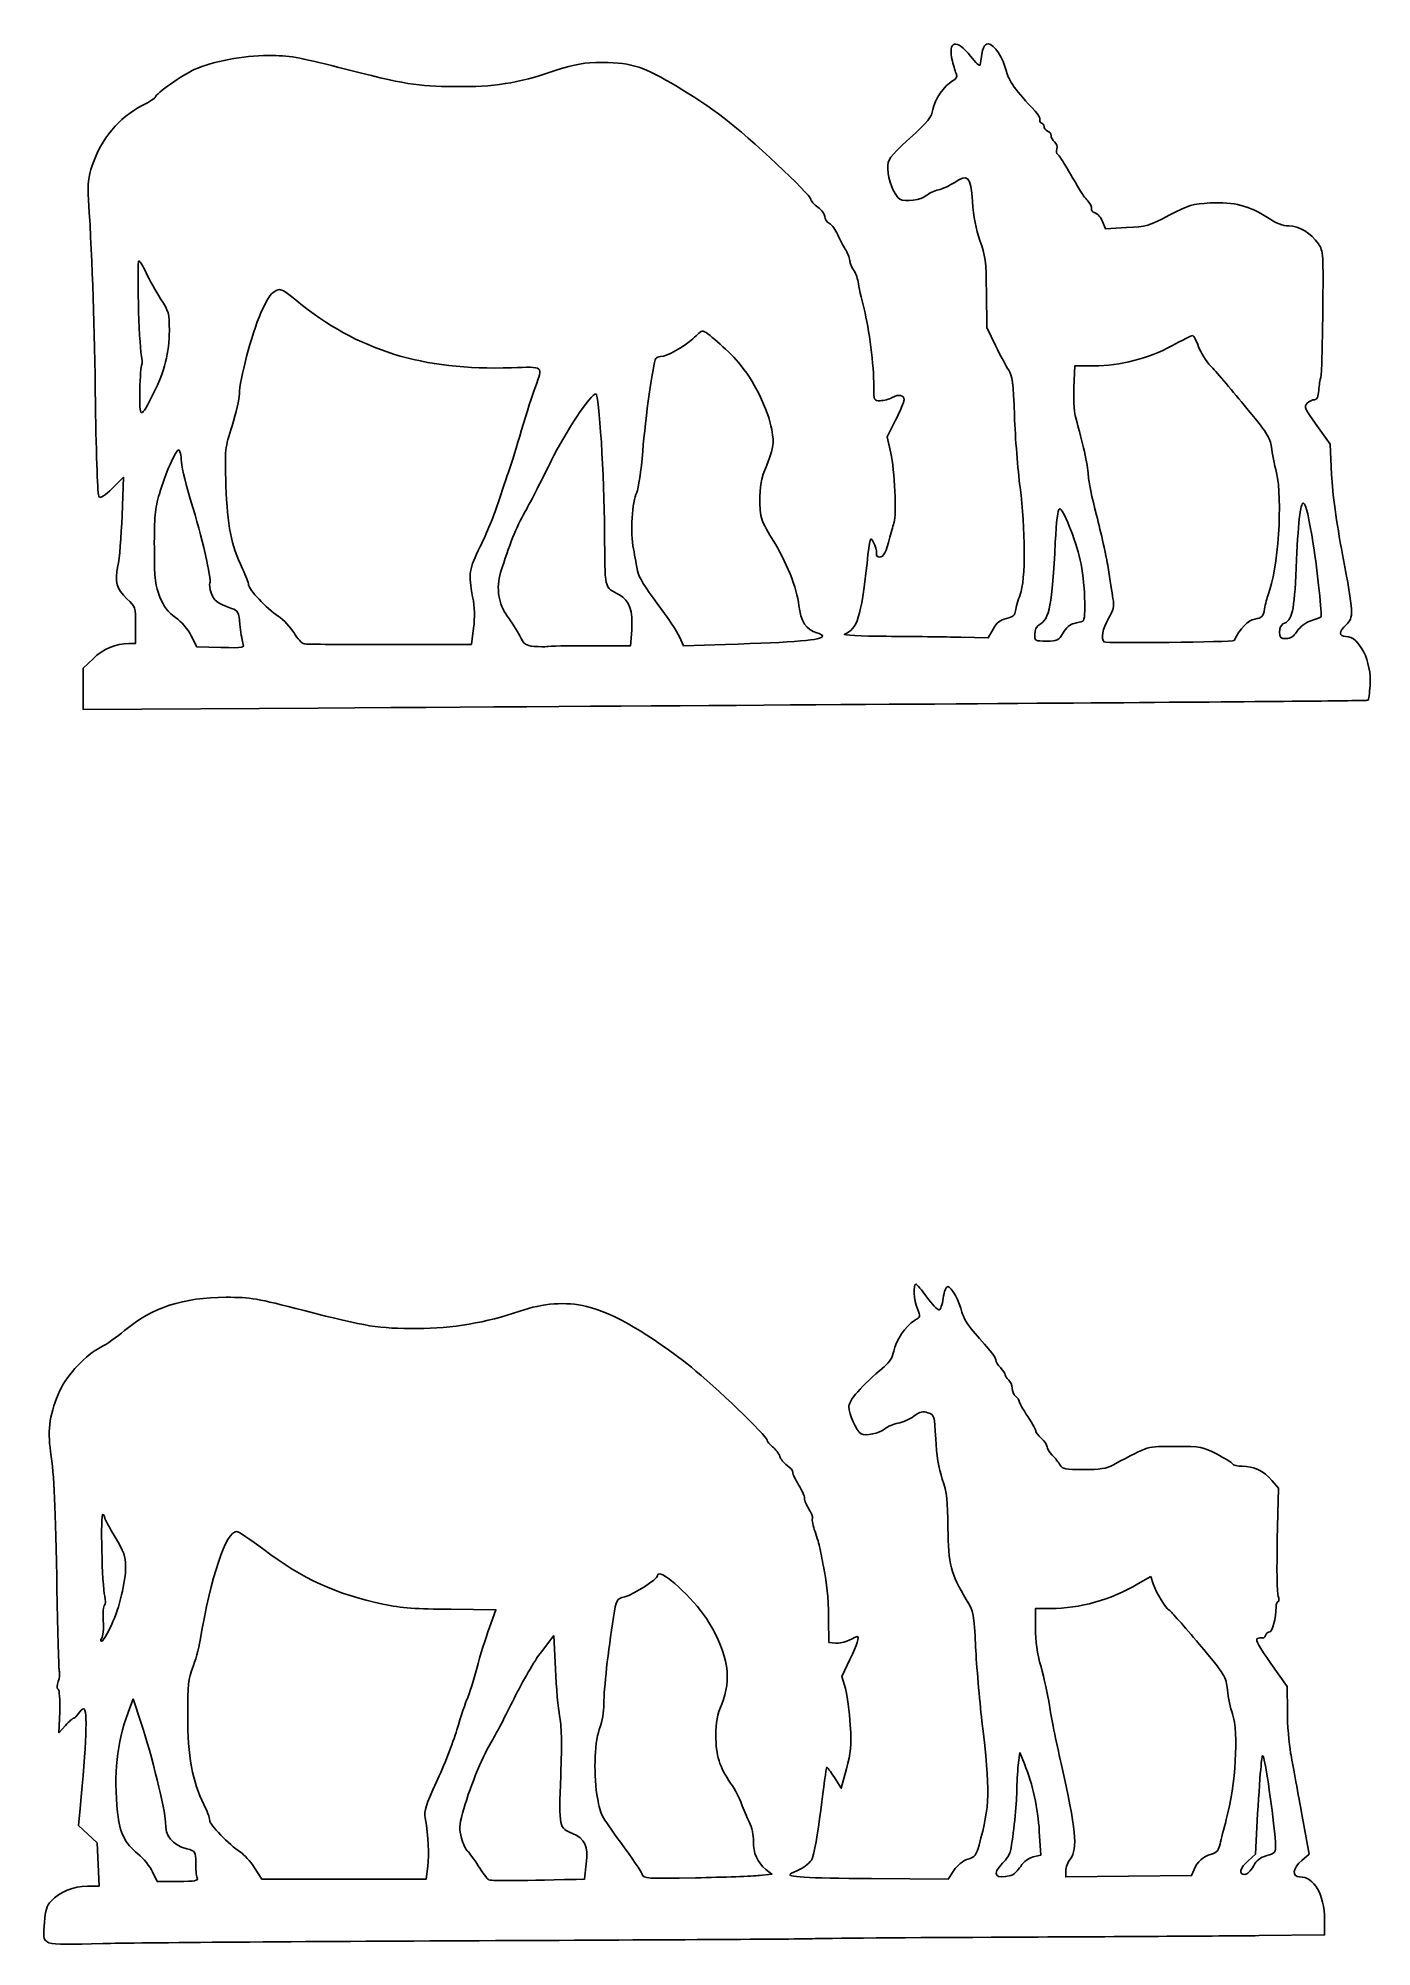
# Model space of a CAD drawing. Header units: centimetres. Extents: x -8.2 to 6.9, y -13.2 to 8.4.
import ezdxf

# ---------------------------------------------------------------- set-up
doc = ezdxf.new("R2010")
doc.units = ezdxf.units.CM
doc.header["$MEASUREMENT"] = 0
doc.layers.add('Layer 1', color=7, linetype='Continuous')

msp = doc.modelspace()

# ---------------------------------------------------------------- linework, layer by layer
at = {"layer": 'Layer 1'}
for points, knots in [([(2.54171, 8.37507), (2.4925, 8.37507), (2.4786, 8.34009), (2.45241, 8.1386), (2.45241, 8.1386), (2.44957, 8.11674), (2.40201, 8.15899), (2.34245, 8.23616), (2.34245, 8.23616), (2.185, 8.44013), (2.08016, 8.41194), (2.13657, 8.18077), (2.13657, 8.18077), (2.1513, 8.12038), (2.17149, 8.05219), (2.18122, 8.02946), (2.18122, 8.02946), (2.19293, 8.00206), (2.17829, 7.97705), (2.13822, 7.95504), (2.13822, 7.95504), (2.04473, 7.9037), (1.93263, 7.74133), (1.91498, 7.63093), (1.91498, 7.63093), (1.9016, 7.54728), (1.85935, 7.49409), (1.65122, 7.30268), (1.65122, 7.30268), (1.40918, 7.08007), (1.40318, 7.07217), (1.40318, 6.95707), (1.40318, 6.95707), (1.40318, 6.83991), (1.47835, 6.65147), (1.54043, 6.61311), (1.54043, 6.61311), (1.59699, 6.57815), (1.78473, 6.60408), (1.83974, 6.65445), (1.83974, 6.65445), (1.86893, 6.68118), (1.93101, 6.7107), (1.97782, 6.7206), (1.97782, 6.7206), (2.02463, 6.73049), (2.10432, 6.76657), (2.15476, 6.8008), (2.15476, 6.8008), (2.31342, 6.90847), (2.34495, 6.87584), (2.36394, 6.58665), (2.36394, 6.58665), (2.37501, 6.41821), (2.40271, 6.2747), (2.44911, 6.14595), (2.44911, 6.14595), (2.51055, 5.97543), (2.51862, 5.91141), (2.52269, 5.55726), (2.52269, 5.55726), (2.52269, 5.55726), (2.52765, 5.16038), (2.52765, 5.16038), (2.52765, 5.16038), (2.52765, 5.16038), (2.62605, 4.95368), (2.62605, 4.95368), (2.62605, 4.95368), (2.68045, 4.83974), (2.74768, 4.71473), (2.77487, 4.67586), (2.77487, 4.67586), (2.81655, 4.6163), (2.82643, 4.5341), (2.84019, 4.15496), (2.84019, 4.15496), (2.84917, 3.90758), (2.87801, 3.54444), (2.90386, 3.34799), (2.90386, 3.34799), (2.96603, 2.87544), (2.96698, 2.29321), (2.90551, 2.1309), (2.90551, 2.1309), (2.88071, 2.06542), (2.85675, 1.98241), (2.8526, 1.94652), (2.8526, 1.94652), (2.84673, 1.89576), (2.82337, 1.87633), (2.74924, 1.85888), (2.74924, 1.85888), (2.67808, 1.84213), (2.64034, 1.81131), (2.59876, 1.73733), (2.59876, 1.73733), (2.59876, 1.73733), (2.54336, 1.63894), (2.54336, 1.63894), (2.54336, 1.63894), (2.54336, 1.63894), (2.23082, 1.64556), (2.23082, 1.64556), (2.23082, 1.64556), (2.05921, 1.64945), (1.68099, 1.65458), (1.38995, 1.65631), (1.38995, 1.65631), (1.09287, 1.65807), (0.88399, 1.66832), (0.9137, 1.68028), (0.9137, 1.68028), (1.05756, 1.73821), (1.09952, 1.87157), (1.16753, 2.48313), (1.16753, 2.48313), (1.20095, 2.78364), (1.20374, 2.79226), (1.24194, 2.72125), (1.24194, 2.72125), (1.26374, 2.68073), (1.27805, 2.626), (1.27419, 2.60054), (1.27419, 2.60054), (1.27011, 2.57359), (1.28456, 2.55424), (1.30809, 2.55424), (1.30809, 2.55424), (1.35728, 2.55424), (1.38464, 2.60597), (1.42798, 2.77913), (1.42798, 2.77913), (1.44619, 2.85189), (1.46785, 2.92928), (1.47594, 2.95111), (1.47594, 2.95111), (1.50473, 3.02885), (1.47922, 3.54983), (1.4379, 3.73246), (1.4379, 3.73246), (1.4379, 3.73246), (1.39656, 3.91849), (1.39656, 3.91849), (1.39656, 3.91849), (1.39656, 3.91849), (1.49247, 4.10866), (1.49247, 4.10866), (1.49247, 4.10866), (1.54527, 4.21351), (1.58838, 4.31623), (1.58838, 4.33687), (1.58838, 4.33687), (1.58838, 4.39278), (1.52767, 4.40553), (1.45444, 4.36498), (1.45444, 4.36498), (1.41879, 4.34524), (1.3572, 4.32911), (1.31719, 4.3286), (1.31719, 4.3286), (1.24574, 4.32768), (1.24443, 4.33044), (1.24443, 4.48735), (1.24443, 4.48735), (1.24443, 4.73573), (1.19392, 5.13914), (1.13363, 5.37205), (1.13363, 5.37205), (1.10349, 5.48846), (1.07286, 5.62539), (1.06583, 5.67632), (1.06583, 5.67632), (1.0588, 5.72725), (1.03547, 5.78895), (1.01457, 5.81274), (1.01457, 5.81274), (0.99366, 5.83654), (0.9747, 5.88417), (0.97157, 5.91858), (0.97157, 5.91858), (0.96845, 5.95299), (0.94562, 6.01036), (0.92114, 6.04674), (0.92114, 6.04674), (0.89665, 6.08312), (0.8577, 6.15723), (0.83515, 6.21127), (0.83515, 6.21127), (0.8126, 6.26532), (0.77084, 6.32219), (0.74172, 6.33778), (0.74172, 6.33778), (0.71259, 6.35337), (0.6888, 6.38872), (0.6888, 6.41633), (0.6888, 6.41633), (0.6888, 6.44393), (0.65308, 6.4919), (0.60943, 6.52299), (0.60943, 6.52299), (0.56577, 6.55407), (0.53005, 6.59434), (0.53005, 6.61228), (0.53005, 6.61228), (0.53005, 6.66374), (-0.17113, 7.32126), (-0.45304, 7.53419), (-0.45304, 7.53419), (-0.78869, 7.78771), (-1.21551, 8.04192), (-1.42043, 8.10966), (-1.42043, 8.10966), (-1.53984, 8.14914), (-1.65355, 8.1634), (-1.83549, 8.1634), (-1.83549, 8.1634), (-2.05022, 8.1634), (-2.12716, 8.1505), (-2.36796, 8.07162), (-2.36796, 8.07162), (-2.8186, 7.92401), (-3.05346, 7.8867), (-3.50485, 7.89055), (-3.50485, 7.89055), (-3.94835, 7.89433), (-4.0523, 7.91151), (-4.82528, 8.10883), (-4.82528, 8.10883), (-5.29024, 8.22752), (-5.38431, 8.24278), (-5.62399, 8.24278), (-5.62399, 8.24278), (-5.91322, 8.24278), (-6.24636, 8.17996), (-6.46322, 8.08403), (-6.46322, 8.08403), (-6.58994, 8.02797), (-6.90464, 7.80617), (-6.90474, 7.77314), (-6.90474, 7.77314), (-6.90478, 7.7622), (-6.97166, 7.71877), (-7.05274, 7.6764), (-7.05274, 7.6764), (-7.32307, 7.53515), (-7.51704, 7.30304), (-7.61994, 6.99758), (-7.61994, 6.99758), (-7.66543, 6.86255), (-7.67305, 6.79044), (-7.66211, 6.60484), (-7.66211, 6.60484), (-7.61667, 5.83381), (-7.59541, 5.19845), (-7.58356, 4.29056), (-7.58356, 4.29056), (-7.5755, 3.67222), (-7.55948, 3.25197), (-7.54388, 3.23636), (-7.54388, 3.23636), (-7.52691, 3.2194), (-7.47454, 3.25361), (-7.39257, 3.33558), (-7.39257, 3.33558), (-7.39257, 3.33558), (-7.26772, 3.46043), (-7.26772, 3.46043), (-7.26772, 3.46043), (-7.26772, 3.46043), (-7.2826, 3.02718), (-7.2826, 3.02718), (-7.2826, 3.02718), (-7.29096, 2.78888), (-7.31184, 2.53139), (-7.3289, 2.45419), (-7.3289, 2.45419), (-7.36881, 2.27363), (-7.34724, 2.19534), (-7.2272, 2.08212), (-7.2272, 2.08212), (-7.13108, 1.99145), (-7.12964, 1.98727), (-7.12964, 1.78281), (-7.12964, 1.78281), (-7.12964, 1.78281), (-7.12964, 1.57528), (-7.12964, 1.57528), (-7.12964, 1.57528), (-7.12964, 1.57528), (-7.20653, 1.57528), (-7.20653, 1.57528), (-7.20653, 1.57528), (-7.34815, 1.57526), (-7.49769, 1.51169), (-7.61168, 1.40247), (-7.61168, 1.40247), (-7.61168, 1.40247), (-7.72495, 1.29333), (-7.72495, 1.29333), (-7.72495, 1.29333), (-7.72495, 1.29333), (-7.72495, 1.06017), (-7.72495, 1.06017), (-7.72495, 1.06017), (-7.72495, 1.06017), (-7.72495, 0.82618), (-7.72495, 0.82618), (-7.72495, 0.82618), (-7.72495, 0.82618), (-5.05927, 0.84271), (-5.05927, 0.84271), (-5.05927, 0.84271), (3.91803, 0.89994), (6.84166, 0.92188), (6.85194, 0.93118), (6.85194, 0.93118), (6.85831, 0.93695), (6.86807, 1.0118), (6.87426, 1.09737), (6.87426, 1.09737), (6.89394, 1.36947), (6.75377, 1.65465), (6.60058, 1.65465), (6.60058, 1.65465), (6.517, 1.65465), (6.51801, 1.70782), (6.60224, 1.78694), (6.60224, 1.78694), (6.69026, 1.86964), (6.68837, 1.90936), (6.56172, 2.58235), (6.56172, 2.58235), (6.49081, 2.95918), (6.44867, 3.26499), (6.4377, 3.49268), (6.4377, 3.49268), (6.4377, 3.49268), (6.42116, 3.83581), (6.42116, 3.83581), (6.42116, 3.83581), (6.42116, 3.83581), (6.26985, 4.04665), (6.26985, 4.04665), (6.26985, 4.04665), (6.13309, 4.23718), (6.1229, 4.26185), (6.15989, 4.29883), (6.15989, 4.29883), (6.18242, 4.32136), (6.21947, 4.33994), (6.24257, 4.34017), (6.24257, 4.34017), (6.27259, 4.34047), (6.28679, 4.37037), (6.29218, 4.44601), (6.29218, 4.44601), (6.29633, 4.50421), (6.30687, 4.5697), (6.31533, 4.59153), (6.31533, 4.59153), (6.32379, 4.61336), (6.33356, 4.94453), (6.33765, 5.32657), (6.33765, 5.32657), (6.3449, 6.00198), (6.34392, 6.02336), (6.28804, 6.10627), (6.28804, 6.10627), (6.2054, 6.2289), (6.0699, 6.31132), (5.95235, 6.31132), (5.95235, 6.31132), (5.88264, 6.31132), (5.81059, 6.33934), (5.71175, 6.40475), (5.71175, 6.40475), (5.5086, 6.53919), (5.33008, 6.58506), (5.06104, 6.57094), (5.06104, 6.57094), (4.85694, 6.56023), (4.81807, 6.54828), (4.59554, 6.43121), (4.59554, 6.43121), (4.36802, 6.31152), (4.33787, 6.30288), (4.11267, 6.29147), (4.11267, 6.29147), (4.11267, 6.29147), (3.87207, 6.27907), (3.87207, 6.27907), (3.87207, 6.27907), (3.87207, 6.27907), (3.839, 6.36093), (3.839, 6.36093), (3.839, 6.36093), (3.82044, 6.40573), (3.78217, 6.4495), (3.75383, 6.45849), (3.75383, 6.45849), (3.72549, 6.46749), (3.70709, 6.48867), (3.71332, 6.50562), (3.71332, 6.50562), (3.71954, 6.52258), (3.70043, 6.56272), (3.67115, 6.59492), (3.67115, 6.59492), (3.64187, 6.62712), (3.60463, 6.67682), (3.58847, 6.70489), (3.58847, 6.70489), (3.41005, 7.0146), (3.3529, 7.10745), (3.33133, 7.12078), (3.33133, 7.12078), (3.31736, 7.12941), (3.31238, 7.15779), (3.32058, 7.18362), (3.32058, 7.18362), (3.32881, 7.20957), (3.31721, 7.24534), (3.29495, 7.26382), (3.29495, 7.26382), (3.27279, 7.28221), (3.25526, 7.3136), (3.25526, 7.3341), (3.25526, 7.3341), (3.25526, 7.3546), (3.2374, 7.37864), (3.21557, 7.38702), (3.21557, 7.38702), (3.19374, 7.39539), (3.17588, 7.41883), (3.17588, 7.43911), (3.17588, 7.43911), (3.17588, 7.45938), (3.16296, 7.47549), (3.14777, 7.47549), (3.14777, 7.47549), (3.13258, 7.47549), (3.12365, 7.49225), (3.12793, 7.51269), (3.12793, 7.51269), (3.1322, 7.53313), (3.10929, 7.57778), (3.07666, 7.61191), (3.07666, 7.61191), (2.85529, 7.84348), (2.77165, 7.95864), (2.74842, 8.06336), (2.74842, 8.06336), (2.71537, 8.21232), (2.60748, 8.37507), (2.54171, 8.37507)], [0, 0, 0, 0, 0.00869565, 0.00869565, 0.00869565, 0.00869565, 0.0173913, 0.0173913, 0.0173913, 0.0173913, 0.02608696, 0.02608696, 0.02608696, 0.02608696, 0.03478261, 0.03478261, 0.03478261, 0.03478261, 0.04347826, 0.04347826, 0.04347826, 0.04347826, 0.05217391, 0.05217391, 0.05217391, 0.05217391, 0.06086957, 0.06086957, 0.06086957, 0.06086957, 0.06956522, 0.06956522, 0.06956522, 0.06956522, 0.07826087, 0.07826087, 0.07826087, 0.07826087, 0.08695652, 0.08695652, 0.08695652, 0.08695652, 0.09565217, 0.09565217, 0.09565217, 0.09565217, 0.10434783, 0.10434783, 0.10434783, 0.10434783, 0.11304348, 0.11304348, 0.11304348, 0.11304348, 0.12173913, 0.12173913, 0.12173913, 0.12173913, 0.13043478, 0.13043478, 0.13043478, 0.13043478, 0.13913043, 0.13913043, 0.13913043, 0.13913043, 0.14782609, 0.14782609, 0.14782609, 0.14782609, 0.15652174, 0.15652174, 0.15652174, 0.15652174, 0.16521739, 0.16521739, 0.16521739, 0.16521739, 0.17391304, 0.17391304, 0.17391304, 0.17391304, 0.1826087, 0.1826087, 0.1826087, 0.1826087, 0.19130435, 0.19130435, 0.19130435, 0.19130435, 0.2, 0.2, 0.2, 0.2, 0.20869565, 0.20869565, 0.20869565, 0.20869565, 0.2173913, 0.2173913, 0.2173913, 0.2173913, 0.22608696, 0.22608696, 0.22608696, 0.22608696, 0.23478261, 0.23478261, 0.23478261, 0.23478261, 0.24347826, 0.24347826, 0.24347826, 0.24347826, 0.25217391, 0.25217391, 0.25217391, 0.25217391, 0.26086957, 0.26086957, 0.26086957, 0.26086957, 0.26956522, 0.26956522, 0.26956522, 0.26956522, 0.27826087, 0.27826087, 0.27826087, 0.27826087, 0.28695652, 0.28695652, 0.28695652, 0.28695652, 0.29565217, 0.29565217, 0.29565217, 0.29565217, 0.30434783, 0.30434783, 0.30434783, 0.30434783, 0.31304348, 0.31304348, 0.31304348, 0.31304348, 0.32173913, 0.32173913, 0.32173913, 0.32173913, 0.33043478, 0.33043478, 0.33043478, 0.33043478, 0.33913043, 0.33913043, 0.33913043, 0.33913043, 0.34782609, 0.34782609, 0.34782609, 0.34782609, 0.35652174, 0.35652174, 0.35652174, 0.35652174, 0.36521739, 0.36521739, 0.36521739, 0.36521739, 0.37391304, 0.37391304, 0.37391304, 0.37391304, 0.3826087, 0.3826087, 0.3826087, 0.3826087, 0.39130435, 0.39130435, 0.39130435, 0.39130435, 0.4, 0.4, 0.4, 0.4, 0.40869565, 0.40869565, 0.40869565, 0.40869565, 0.4173913, 0.4173913, 0.4173913, 0.4173913, 0.42608696, 0.42608696, 0.42608696, 0.42608696, 0.43478261, 0.43478261, 0.43478261, 0.43478261, 0.44347826, 0.44347826, 0.44347826, 0.44347826, 0.45217391, 0.45217391, 0.45217391, 0.45217391, 0.46086957, 0.46086957, 0.46086957, 0.46086957, 0.46956522, 0.46956522, 0.46956522, 0.46956522, 0.47826087, 0.47826087, 0.47826087, 0.47826087, 0.48695652, 0.48695652, 0.48695652, 0.48695652, 0.49565217, 0.49565217, 0.49565217, 0.49565217, 0.50434783, 0.50434783, 0.50434783, 0.50434783, 0.51304348, 0.51304348, 0.51304348, 0.51304348, 0.52173913, 0.52173913, 0.52173913, 0.52173913, 0.53043478, 0.53043478, 0.53043478, 0.53043478, 0.53913043, 0.53913043, 0.53913043, 0.53913043, 0.54782609, 0.54782609, 0.54782609, 0.54782609, 0.55652174, 0.55652174, 0.55652174, 0.55652174, 0.56521739, 0.56521739, 0.56521739, 0.56521739, 0.57391304, 0.57391304, 0.57391304, 0.57391304, 0.5826087, 0.5826087, 0.5826087, 0.5826087, 0.59130435, 0.59130435, 0.59130435, 0.59130435, 0.6, 0.6, 0.6, 0.6, 0.60869565, 0.60869565, 0.60869565, 0.60869565, 0.6173913, 0.6173913, 0.6173913, 0.6173913, 0.62608696, 0.62608696, 0.62608696, 0.62608696, 0.63478261, 0.63478261, 0.63478261, 0.63478261, 0.64347826, 0.64347826, 0.64347826, 0.64347826, 0.65217391, 0.65217391, 0.65217391, 0.65217391, 0.66086957, 0.66086957, 0.66086957, 0.66086957, 0.66956522, 0.66956522, 0.66956522, 0.66956522, 0.67826087, 0.67826087, 0.67826087, 0.67826087, 0.68695652, 0.68695652, 0.68695652, 0.68695652, 0.69565217, 0.69565217, 0.69565217, 0.69565217, 0.70434783, 0.70434783, 0.70434783, 0.70434783, 0.71304348, 0.71304348, 0.71304348, 0.71304348, 0.72173913, 0.72173913, 0.72173913, 0.72173913, 0.73043478, 0.73043478, 0.73043478, 0.73043478, 0.73913043, 0.73913043, 0.73913043, 0.73913043, 0.74782609, 0.74782609, 0.74782609, 0.74782609, 0.75652174, 0.75652174, 0.75652174, 0.75652174, 0.76521739, 0.76521739, 0.76521739, 0.76521739, 0.77391304, 0.77391304, 0.77391304, 0.77391304, 0.7826087, 0.7826087, 0.7826087, 0.7826087, 0.79130435, 0.79130435, 0.79130435, 0.79130435, 0.8, 0.8, 0.8, 0.8, 0.80869565, 0.80869565, 0.80869565, 0.80869565, 0.8173913, 0.8173913, 0.8173913, 0.8173913, 0.82608696, 0.82608696, 0.82608696, 0.82608696, 0.83478261, 0.83478261, 0.83478261, 0.83478261, 0.84347826, 0.84347826, 0.84347826, 0.84347826, 0.85217391, 0.85217391, 0.85217391, 0.85217391, 0.86086957, 0.86086957, 0.86086957, 0.86086957, 0.86956522, 0.86956522, 0.86956522, 0.86956522, 0.87826087, 0.87826087, 0.87826087, 0.87826087, 0.88695652, 0.88695652, 0.88695652, 0.88695652, 0.89565217, 0.89565217, 0.89565217, 0.89565217, 0.90434783, 0.90434783, 0.90434783, 0.90434783, 0.91304348, 0.91304348, 0.91304348, 0.91304348, 0.92173913, 0.92173913, 0.92173913, 0.92173913, 0.93043478, 0.93043478, 0.93043478, 0.93043478, 0.93913043, 0.93913043, 0.93913043, 0.93913043, 0.94782609, 0.94782609, 0.94782609, 0.94782609, 0.95652174, 0.95652174, 0.95652174, 0.95652174, 0.96521739, 0.96521739, 0.96521739, 0.96521739, 0.97391304, 0.97391304, 0.97391304, 0.97391304, 0.9826087, 0.9826087, 0.9826087, 0.9826087, 1, 1, 1, 1]), ([(-7.0916, 5.91444), (-7.08139, 5.91444), (-7.04415, 5.85298), (-7.00892, 5.77719), (-7.00892, 5.77719), (-6.97369, 5.7014), (-6.89978, 5.5701), (-6.84521, 5.48532), (-6.84521, 5.48532), (-6.75233, 5.34104), (-6.74599, 5.31775), (-6.74599, 5.12565), (-6.74599, 5.12565), (-6.74599, 4.87336), (-6.79833, 4.6644), (-6.92459, 4.41211), (-6.92459, 4.41211), (-7.07349, 4.11454), (-7.08851, 4.11766), (-7.08085, 4.44352), (-7.08085, 4.44352), (-7.07725, 4.59699), (-7.06699, 4.72941), (-7.05853, 4.73787), (-7.05853, 4.73787), (-7.05007, 4.74634), (-7.05296, 4.7973), (-7.06432, 4.85115), (-7.06432, 4.85115), (-7.09154, 4.98021), (-7.11552, 5.91444), (-7.0916, 5.91444)], [0, 0, 0, 0, 0.11111111, 0.11111111, 0.11111111, 0.11111111, 0.22222222, 0.22222222, 0.22222222, 0.22222222, 0.33333333, 0.33333333, 0.33333333, 0.33333333, 0.44444444, 0.44444444, 0.44444444, 0.44444444, 0.55555556, 0.55555556, 0.55555556, 0.55555556, 0.66666667, 0.66666667, 0.66666667, 0.66666667, 0.77777778, 0.77777778, 0.77777778, 0.77777778, 1, 1, 1, 1]), ([(-5.49832, 5.58868), (-5.46237, 5.59007), (-5.42089, 5.55837), (-5.3007, 5.46052), (-5.3007, 5.46052), (-4.60865, 4.89708), (-3.87629, 4.66871), (-2.86654, 4.70232), (-2.86654, 4.70232), (-2.4925, 4.71477), (-2.50392, 4.72375), (-2.59451, 4.48569), (-2.59451, 4.48569), (-2.62497, 4.40566), (-2.69524, 4.18539), (-2.75078, 3.99621), (-2.75078, 3.99621), (-2.80633, 3.80704), (-2.86488, 3.61654), (-2.88059, 3.57288), (-2.88059, 3.57288), (-2.89631, 3.52923), (-2.95212, 3.36254), (-3.00462, 3.20246), (-3.00462, 3.20246), (-3.05712, 3.04239), (-3.15375, 2.80595), (-3.21877, 2.67661), (-3.21877, 2.67661), (-3.34703, 2.42144), (-3.35568, 2.36418), (-3.30558, 2.10444), (-3.30558, 2.10444), (-3.28227, 1.98357), (-3.27885, 1.87824), (-3.29566, 1.74891), (-3.29566, 1.74891), (-3.29566, 1.74891), (-3.31964, 1.56453), (-3.31964, 1.56453), (-3.31964, 1.56453), (-3.31964, 1.56453), (-4.24568, 1.56287), (-4.24568, 1.56287), (-4.24568, 1.56287), (-4.755, 1.56185), (-5.19254, 1.56524), (-5.21802, 1.57032), (-5.21802, 1.57032), (-5.2435, 1.57539), (-5.29481, 1.6315), (-5.33212, 1.69517), (-5.33212, 1.69517), (-5.36944, 1.75884), (-5.45042, 1.84457), (-5.51154, 1.88533), (-5.51154, 1.88533), (-5.6435, 1.97334), (-5.84687, 2.18807), (-5.84723, 2.24004), (-5.84723, 2.24004), (-5.84738, 2.26024), (-5.87788, 2.34191), (-5.91586, 2.42194), (-5.91586, 2.42194), (-6.04723, 2.69875), (-6.08896, 2.90708), (-6.10355, 3.36287), (-6.10355, 3.36287), (-6.11699, 3.78279), (-6.11638, 3.78988), (-6.03492, 4.04417), (-6.03492, 4.04417), (-5.98963, 4.18557), (-5.95224, 4.34866), (-5.95224, 4.40632), (-5.95224, 4.40632), (-5.95224, 4.55633), (-5.8128, 5.08157), (-5.70833, 5.32409), (-5.70833, 5.32409), (-5.64838, 5.46325), (-5.59676, 5.54281), (-5.55041, 5.56883), (-5.55041, 5.56883), (-5.52967, 5.58047), (-5.51465, 5.58804), (-5.49832, 5.58868)], [0, 0, 0, 0, 0.04347826, 0.04347826, 0.04347826, 0.04347826, 0.08695652, 0.08695652, 0.08695652, 0.08695652, 0.13043478, 0.13043478, 0.13043478, 0.13043478, 0.17391304, 0.17391304, 0.17391304, 0.17391304, 0.2173913, 0.2173913, 0.2173913, 0.2173913, 0.26086957, 0.26086957, 0.26086957, 0.26086957, 0.30434783, 0.30434783, 0.30434783, 0.30434783, 0.34782609, 0.34782609, 0.34782609, 0.34782609, 0.39130435, 0.39130435, 0.39130435, 0.39130435, 0.43478261, 0.43478261, 0.43478261, 0.43478261, 0.47826087, 0.47826087, 0.47826087, 0.47826087, 0.52173913, 0.52173913, 0.52173913, 0.52173913, 0.56521739, 0.56521739, 0.56521739, 0.56521739, 0.60869565, 0.60869565, 0.60869565, 0.60869565, 0.65217391, 0.65217391, 0.65217391, 0.65217391, 0.69565217, 0.69565217, 0.69565217, 0.69565217, 0.73913043, 0.73913043, 0.73913043, 0.73913043, 0.7826087, 0.7826087, 0.7826087, 0.7826087, 0.82608696, 0.82608696, 0.82608696, 0.82608696, 0.86956522, 0.86956522, 0.86956522, 0.86956522, 0.91304348, 0.91304348, 0.91304348, 0.91304348, 1, 1, 1, 1]), ([(-0.69861, 5.12069), (-0.65996, 5.12069), (-0.42144, 4.91065), (-0.29181, 4.76268), (-0.29181, 4.76268), (-0.12288, 4.56984), (0.04839, 4.225), (0.08687, 4.00035), (0.08687, 4.00035), (0.11668, 3.82631), (0.11371, 3.81019), (-0.00904, 3.49351), (-0.00904, 3.49351), (-0.05789, 3.36746), (-0.06407, 3.10074), (-0.02144, 2.97509), (-0.02144, 2.97509), (-0.00466, 2.92562), (0.05077, 2.82088), (0.10258, 2.74192), (0.10258, 2.74192), (0.24347, 2.52724), (0.37637, 2.19393), (0.39528, 2.00688), (0.39528, 2.00688), (0.41327, 1.82881), (0.48081, 1.72557), (0.59868, 1.69599), (0.59868, 1.69599), (0.63368, 1.68721), (0.66234, 1.67034), (0.66234, 1.65796), (0.66234, 1.65796), (0.66234, 1.61427), (0.36454, 1.58888), (-0.43733, 1.5637), (-0.43733, 1.5637), (-0.43733, 1.5637), (-0.91524, 1.54882), (-0.91524, 1.54882), (-0.91524, 1.54882), (-0.91524, 1.54882), (-0.95988, 1.65052), (-0.95988, 1.65052), (-0.95988, 1.65052), (-0.98473, 1.70684), (-1.09856, 1.87734), (-1.21289, 2.0292), (-1.21289, 2.0292), (-1.34393, 2.20324), (-1.42657, 2.33949), (-1.43613, 2.39714), (-1.43613, 2.39714), (-1.44448, 2.44744), (-1.46486, 2.55953), (-1.48161, 2.64684), (-1.48161, 2.64684), (-1.51773, 2.83509), (-1.4979, 3.18518), (-1.44523, 3.28845), (-1.44523, 3.28845), (-1.42396, 3.33017), (-1.39449, 3.53023), (-1.3766, 3.75478), (-1.3766, 3.75478), (-1.34672, 4.12994), (-1.25809, 4.75746), (-1.22778, 4.8065), (-1.22778, 4.8065), (-1.21993, 4.8192), (-1.19599, 4.82965), (-1.17486, 4.82965), (-1.17486, 4.82965), (-1.10283, 4.82965), (-0.90295, 4.93971), (-0.8094, 5.03057), (-0.8094, 5.03057), (-0.75806, 5.08043), (-0.70816, 5.12069), (-0.69861, 5.12069)], [0, 0, 0, 0, 0.04761905, 0.04761905, 0.04761905, 0.04761905, 0.0952381, 0.0952381, 0.0952381, 0.0952381, 0.14285714, 0.14285714, 0.14285714, 0.14285714, 0.19047619, 0.19047619, 0.19047619, 0.19047619, 0.23809524, 0.23809524, 0.23809524, 0.23809524, 0.28571429, 0.28571429, 0.28571429, 0.28571429, 0.33333333, 0.33333333, 0.33333333, 0.33333333, 0.38095238, 0.38095238, 0.38095238, 0.38095238, 0.42857143, 0.42857143, 0.42857143, 0.42857143, 0.47619048, 0.47619048, 0.47619048, 0.47619048, 0.52380952, 0.52380952, 0.52380952, 0.52380952, 0.57142857, 0.57142857, 0.57142857, 0.57142857, 0.61904762, 0.61904762, 0.61904762, 0.61904762, 0.66666667, 0.66666667, 0.66666667, 0.66666667, 0.71428571, 0.71428571, 0.71428571, 0.71428571, 0.76190476, 0.76190476, 0.76190476, 0.76190476, 0.80952381, 0.80952381, 0.80952381, 0.80952381, 0.85714286, 0.85714286, 0.85714286, 0.85714286, 0.9047619, 0.9047619, 0.9047619, 0.9047619, 1, 1, 1, 1]), ([(4.8626, 5.06778), (4.87388, 5.06778), (4.90308, 5.0112), (4.92792, 4.94127), (4.92792, 4.94127), (4.95276, 4.87135), (5.01453, 4.77312), (5.06435, 4.72299), (5.06435, 4.72299), (5.11417, 4.67287), (5.28615, 4.47225), (5.44717, 4.27733), (5.44717, 4.27733), (5.70366, 3.96684), (5.74218, 3.90785), (5.75557, 3.80108), (5.75557, 3.80108), (5.76398, 3.73406), (5.78941, 3.60384), (5.81262, 3.5117), (5.81262, 3.5117), (5.88613, 3.21991), (5.83042, 2.40202), (5.71836, 2.12842), (5.71836, 2.12842), (5.7041, 2.09359), (5.68578, 2.02121), (5.67702, 1.96719), (5.67702, 1.96719), (5.6629, 1.88008), (5.64989, 1.86698), (5.56706, 1.85144), (5.56706, 1.85144), (5.48518, 1.83607), (5.40057, 1.74873), (5.33058, 1.60835), (5.33058, 1.60835), (5.32212, 1.59138), (3.87305, 1.57513), (3.85636, 1.59181), (3.85636, 1.59181), (3.818, 1.63018), (3.8392, 1.74106), (3.90679, 1.8564), (3.90679, 1.8564), (3.96449, 1.95485), (3.97243, 1.99366), (3.95723, 2.08625), (3.95723, 2.08625), (3.94719, 2.14746), (3.92233, 2.3042), (3.90183, 2.43517), (3.90183, 2.43517), (3.88134, 2.56614), (3.82245, 2.83338), (3.7712, 3.02883), (3.7712, 3.02883), (3.71994, 3.22429), (3.67859, 3.42297), (3.67859, 3.47036), (3.67859, 3.47036), (3.67859, 3.56219), (3.62475, 3.81556), (3.55043, 4.07559), (3.55043, 4.07559), (3.51798, 4.18915), (3.50753, 4.304), (3.51405, 4.47908), (3.51405, 4.47908), (3.51405, 4.47908), (3.52315, 4.72382), (3.52315, 4.72382), (3.52315, 4.72382), (3.52315, 4.72382), (3.73978, 4.72464), (3.73978, 4.72464), (3.73978, 4.72464), (4.0385, 4.7249), (4.35699, 4.80619), (4.62365, 4.95037), (4.62365, 4.95037), (4.74357, 5.0152), (4.85133, 5.06778), (4.8626, 5.06778)], [0, 0, 0, 0, 0.04545455, 0.04545455, 0.04545455, 0.04545455, 0.09090909, 0.09090909, 0.09090909, 0.09090909, 0.13636364, 0.13636364, 0.13636364, 0.13636364, 0.18181818, 0.18181818, 0.18181818, 0.18181818, 0.22727273, 0.22727273, 0.22727273, 0.22727273, 0.27272727, 0.27272727, 0.27272727, 0.27272727, 0.31818182, 0.31818182, 0.31818182, 0.31818182, 0.36363636, 0.36363636, 0.36363636, 0.36363636, 0.40909091, 0.40909091, 0.40909091, 0.40909091, 0.45454545, 0.45454545, 0.45454545, 0.45454545, 0.5, 0.5, 0.5, 0.5, 0.54545455, 0.54545455, 0.54545455, 0.54545455, 0.59090909, 0.59090909, 0.59090909, 0.59090909, 0.63636364, 0.63636364, 0.63636364, 0.63636364, 0.68181818, 0.68181818, 0.68181818, 0.68181818, 0.72727273, 0.72727273, 0.72727273, 0.72727273, 0.77272727, 0.77272727, 0.77272727, 0.77272727, 0.81818182, 0.81818182, 0.81818182, 0.81818182, 0.86363636, 0.86363636, 0.86363636, 0.86363636, 0.90909091, 0.90909091, 0.90909091, 0.90909091, 1, 1, 1, 1]), ([(-1.90825, 4.40632), (-1.87162, 4.40632), (-1.81188, 3.46593), (-1.80903, 2.84776), (-1.80903, 2.84776), (-1.80592, 2.17156), (-1.81751, 2.2233), (-1.64036, 2.12511), (-1.64036, 2.12511), (-1.5265, 2.062), (-1.48617, 1.94509), (-1.50145, 1.72741), (-1.50145, 1.72741), (-1.50145, 1.72741), (-1.51386, 1.54882), (-1.51386, 1.54882), (-1.51386, 1.54882), (-1.51386, 1.54882), (-1.97109, 1.54882), (-1.97109, 1.54882), (-1.97109, 1.54882), (-2.22287, 1.54882), (-2.44532, 1.54518), (-2.4647, 1.54055), (-2.4647, 1.54055), (-2.48408, 1.53592), (-2.54845, 1.53686), (-2.60774, 1.5422), (-2.60774, 1.5422), (-2.704, 1.55088), (-2.72158, 1.56368), (-2.77228, 1.66292), (-2.77228, 1.66292), (-2.80351, 1.72406), (-2.86669, 1.82423), (-2.91284, 1.88533), (-2.91284, 1.88533), (-3.01212, 2.01679), (-3.04155, 2.20711), (-2.98891, 2.37812), (-2.98891, 2.37812), (-2.89163, 2.69414), (-2.81541, 2.88189), (-2.70944, 3.07183), (-2.70944, 3.07183), (-2.645, 3.18732), (-2.51112, 3.44853), (-2.41096, 3.65226), (-2.41096, 3.65226), (-2.2502, 3.97924), (-1.96525, 4.40632), (-1.90825, 4.40632)], [0, 0, 0, 0, 0.07142857, 0.07142857, 0.07142857, 0.07142857, 0.14285714, 0.14285714, 0.14285714, 0.14285714, 0.21428571, 0.21428571, 0.21428571, 0.21428571, 0.28571429, 0.28571429, 0.28571429, 0.28571429, 0.35714286, 0.35714286, 0.35714286, 0.35714286, 0.42857143, 0.42857143, 0.42857143, 0.42857143, 0.5, 0.5, 0.5, 0.5, 0.57142857, 0.57142857, 0.57142857, 0.57142857, 0.64285714, 0.64285714, 0.64285714, 0.64285714, 0.71428571, 0.71428571, 0.71428571, 0.71428571, 0.78571429, 0.78571429, 0.78571429, 0.78571429, 0.85714286, 0.85714286, 0.85714286, 0.85714286, 1, 1, 1, 1]), ([(-6.63933, 3.77132), (-6.62783, 3.77132), (-6.6138, 3.70881), (-6.60791, 3.63241), (-6.60791, 3.63241), (-6.60203, 3.55601), (-6.55269, 3.35063), (-6.49794, 3.17601), (-6.49794, 3.17601), (-6.38299, 2.80932), (-6.26372, 2.29504), (-6.28545, 2.25989), (-6.28545, 2.25989), (-6.29363, 2.24665), (-6.28737, 2.19666), (-6.27139, 2.14826), (-6.27139, 2.14826), (-6.24293, 2.06202), (-6.20856, 2.03556), (-6.04154, 1.97298), (-6.04154, 1.97298), (-5.96476, 1.94421), (-5.95761, 1.93091), (-5.9448, 1.7919), (-5.9448, 1.7919), (-5.93718, 1.7093), (-5.92276, 1.61507), (-5.91255, 1.58272), (-5.91255, 1.58272), (-5.89413, 1.5243), (-5.89542, 1.52393), (-6.16391, 1.5298), (-6.16391, 1.5298), (-6.16391, 1.5298), (-6.43428, 1.53559), (-6.43428, 1.53559), (-6.43428, 1.53559), (-6.43428, 1.53559), (-6.49877, 1.66292), (-6.49877, 1.66292), (-6.49877, 1.66292), (-6.53755, 1.73943), (-6.60867, 1.82203), (-6.67737, 1.87045), (-6.67737, 1.87045), (-6.7614, 1.92969), (-6.8075, 1.98972), (-6.85265, 2.09865), (-6.85265, 2.09865), (-6.90732, 2.23056), (-6.91439, 2.29073), (-6.91632, 2.65842), (-6.91632, 2.65842), (-6.91816, 3.01013), (-6.90951, 3.10036), (-6.85927, 3.27357), (-6.85927, 3.27357), (-6.79511, 3.49473), (-6.67265, 3.77132), (-6.63933, 3.77132)], [0, 0, 0, 0, 0.0625, 0.0625, 0.0625, 0.0625, 0.125, 0.125, 0.125, 0.125, 0.1875, 0.1875, 0.1875, 0.1875, 0.25, 0.25, 0.25, 0.25, 0.3125, 0.3125, 0.3125, 0.3125, 0.375, 0.375, 0.375, 0.375, 0.4375, 0.4375, 0.4375, 0.4375, 0.5, 0.5, 0.5, 0.5, 0.5625, 0.5625, 0.5625, 0.5625, 0.625, 0.625, 0.625, 0.625, 0.6875, 0.6875, 0.6875, 0.6875, 0.75, 0.75, 0.75, 0.75, 0.8125, 0.8125, 0.8125, 0.8125, 0.875, 0.875, 0.875, 0.875, 1, 1, 1, 1]), ([(3.35117, 3.10242), (3.38828, 3.11469), (3.53159, 2.75969), (3.58599, 2.52116), (3.58599, 2.52116), (3.63764, 2.29463), (3.65728, 1.83906), (3.61575, 1.82663), (3.61575, 1.82663), (3.59945, 1.82175), (3.55423, 1.81105), (3.51571, 1.80265), (3.51571, 1.80265), (3.47311, 1.79337), (3.42415, 1.75159), (3.39086, 1.69517), (3.39086, 1.69517), (3.3398, 1.60863), (3.32738, 1.60174), (3.20317, 1.60174), (3.20317, 1.60174), (3.07318, 1.60174), (3.07005, 1.60372), (3.07005, 1.68028), (3.07005, 1.68028), (3.07005, 1.73134), (3.08809, 1.76872), (3.12214, 1.78694), (3.12214, 1.78694), (3.23753, 1.8487), (3.26884, 2.01182), (3.30321, 2.72456), (3.30321, 2.72456), (3.3145, 2.95852), (3.33232, 3.09619), (3.35117, 3.10242)], [0, 0, 0, 0, 0.1, 0.1, 0.1, 0.1, 0.2, 0.2, 0.2, 0.2, 0.3, 0.3, 0.3, 0.3, 0.4, 0.4, 0.4, 0.4, 0.5, 0.5, 0.5, 0.5, 0.6, 0.6, 0.6, 0.6, 0.7, 0.7, 0.7, 0.7, 0.8, 0.8, 0.8, 0.8, 1, 1, 1, 1]), ([(6.11772, 3.16608), (6.14611, 3.15961), (6.18205, 3.00181), (6.22934, 2.69976), (6.22934, 2.69976), (6.27925, 2.38102), (6.3312, 1.89128), (6.31698, 1.87707), (6.31698, 1.87707), (6.31135, 1.87144), (6.26, 1.85111), (6.20288, 1.83159), (6.20288, 1.83159), (6.13942, 1.8099), (6.07895, 1.76394), (6.04661, 1.71336), (6.04661, 1.71336), (6.00882, 1.65424), (5.97291, 1.63058), (5.92094, 1.62985), (5.92094, 1.62985), (5.85809, 1.62897), (5.84818, 1.63898), (5.84818, 1.70509), (5.84818, 1.70509), (5.84818, 1.74734), (5.86515, 1.78796), (5.88621, 1.79604), (5.88621, 1.79604), (5.99156, 1.83646), (6.01525, 1.93728), (6.03586, 2.43104), (6.03586, 2.43104), (6.05683, 2.93321), (6.08122, 3.17441), (6.11772, 3.16608)], [0, 0, 0, 0, 0.1, 0.1, 0.1, 0.1, 0.2, 0.2, 0.2, 0.2, 0.3, 0.3, 0.3, 0.3, 0.4, 0.4, 0.4, 0.4, 0.5, 0.5, 0.5, 0.5, 0.6, 0.6, 0.6, 0.6, 0.7, 0.7, 0.7, 0.7, 0.8, 0.8, 0.8, 0.8, 1, 1, 1, 1])]:
    msp.add_open_spline(points, degree=3, knots=knots, dxfattribs=at)
at = {"layer": 'Layer 1', "color": 36}
for points, knots in [([(1.72166, -5.69262), (1.68784, -5.69237), (1.69974, -5.87445), (1.73985, -5.97043), (1.73985, -5.97043), (1.77684, -6.05896), (1.77587, -6.0626), (1.70677, -6.10355), (1.70677, -6.10355), (1.60699, -6.16268), (1.48983, -6.33556), (1.47113, -6.45081), (1.47113, -6.45081), (1.46018, -6.5183), (1.42632, -6.57265), (1.36033, -6.62858), (1.36033, -6.62858), (1.09792, -6.85098), (0.96098, -7.00711), (0.96098, -7.08416), (0.96098, -7.08416), (0.96098, -7.16245), (1.05016, -7.35794), (1.10071, -7.39008), (1.10071, -7.39008), (1.14525, -7.4184), (1.31382, -7.38215), (1.37108, -7.33221), (1.37108, -7.33221), (1.40019, -7.30683), (1.46628, -7.27861), (1.51826, -7.26937), (1.51826, -7.26937), (1.57023, -7.26012), (1.65186, -7.22419), (1.69933, -7.18917), (1.69933, -7.18917), (1.77082, -7.13643), (1.79783, -7.12984), (1.85891, -7.15113), (1.85891, -7.15113), (1.93175, -7.17652), (1.93307, -7.17981), (1.94655, -7.44631), (1.94655, -7.44631), (1.95567, -7.6265), (1.98075, -7.77819), (2.02179, -7.90189), (2.02179, -7.90189), (2.07354, -8.05784), (2.08315, -8.1456), (2.08546, -8.45751), (2.08546, -8.45751), (2.08849, -8.86661), (2.11734, -8.97693), (2.29299, -9.26863), (2.29299, -9.26863), (2.37924, -9.41186), (2.3817, -9.42446), (2.39965, -9.80441), (2.39965, -9.80441), (2.40977, -10.01857), (2.44209, -10.39866), (2.47158, -10.64859), (2.47158, -10.64859), (2.56689, -11.45634), (2.56331, -11.60129), (2.43851, -12.05336), (2.43851, -12.05336), (2.40735, -12.16626), (2.3907, -12.18729), (2.31035, -12.21377), (2.31035, -12.21377), (2.25257, -12.23281), (2.19329, -12.281), (2.15326, -12.34193), (2.15326, -12.34193), (2.15326, -12.34193), (2.08959, -12.43949), (2.08959, -12.43949), (2.08959, -12.43949), (2.08959, -12.43949), (1.21977, -12.4337), (1.21977, -12.4337), (1.21977, -12.4337), (0.461, -12.4284), (0.24984, -12.41578), (0.30035, -12.37996), (0.30035, -12.37996), (0.3072, -12.3751), (0.3564, -12.35153), (0.41031, -12.32704), (0.41031, -12.32704), (0.46423, -12.30256), (0.52537, -12.24937), (0.54591, -12.20881), (0.54591, -12.20881), (0.56646, -12.16824), (0.61023, -11.92091), (0.64265, -11.65897), (0.64265, -11.65897), (0.67508, -11.39703), (0.7053, -11.17812), (0.71045, -11.1728), (0.71045, -11.1728), (0.7156, -11.16748), (0.75452, -11.21785), (0.79727, -11.28525), (0.79727, -11.28525), (0.79727, -11.28525), (0.87499, -11.40844), (0.87499, -11.40844), (0.87499, -11.40844), (0.87499, -11.40844), (0.93452, -11.18933), (0.93452, -11.18933), (0.93452, -11.18933), (0.98501, -11.00309), (0.99128, -10.92981), (0.97834, -10.69324), (0.97834, -10.69324), (0.96999, -10.54044), (0.94484, -10.35394), (0.92212, -10.279), (0.92212, -10.279), (0.92212, -10.279), (0.88078, -10.14258), (0.88078, -10.14258), (0.88078, -10.14258), (0.88078, -10.14258), (0.97338, -9.9491), (0.97338, -9.9491), (0.97338, -9.9491), (1.05608, -9.77654), (1.08517, -9.68782), (1.05772, -9.68782), (1.05772, -9.68782), (1.05268, -9.68782), (1.01084, -9.70635), (0.96511, -9.72917), (0.96511, -9.72917), (0.91939, -9.75198), (0.84903, -9.76686), (0.80884, -9.76224), (0.80884, -9.76224), (0.80884, -9.76224), (0.73608, -9.75397), (0.73608, -9.75397), (0.73608, -9.75397), (0.73608, -9.75397), (0.73112, -9.48939), (0.73112, -9.48939), (0.73112, -9.48939), (0.72577, -9.20362), (0.71713, -9.11797), (0.67324, -8.89407), (0.67324, -8.89407), (0.65756, -8.81404), (0.63929, -8.71879), (0.63273, -8.68241), (0.63273, -8.68241), (0.62617, -8.64603), (0.60155, -8.56286), (0.57816, -8.49803), (0.57816, -8.49803), (0.55477, -8.43319), (0.54114, -8.36678), (0.54757, -8.35002), (0.54757, -8.35002), (0.554, -8.33327), (0.53646, -8.28464), (0.50871, -8.24254), (0.50871, -8.24254), (0.48095, -8.20044), (0.45837, -8.1451), (0.45827, -8.11934), (0.45827, -8.11934), (0.45817, -8.09359), (0.4285, -8.02566), (0.39212, -7.96803), (0.39212, -7.96803), (0.35574, -7.9104), (0.32598, -7.84626), (0.32598, -7.82582), (0.32598, -7.82582), (0.32598, -7.80538), (0.29676, -7.76956), (0.26149, -7.74644), (0.26149, -7.74644), (0.22621, -7.72333), (0.18914, -7.67815), (0.1788, -7.64557), (0.1788, -7.64557), (0.16846, -7.61299), (0.13137, -7.56351), (0.09695, -7.53643), (0.09695, -7.53643), (0.06253, -7.50936), (0.03494, -7.47561), (0.03494, -7.46119), (0.03494, -7.46119), (0.03494, -7.41896), (-0.56535, -6.84137), (-0.82496, -6.63354), (-0.82496, -6.63354), (-1.29139, -6.26013), (-1.71948, -6.01162), (-2.01476, -5.94314), (-2.01476, -5.94314), (-2.25016, -5.88855), (-2.50747, -5.90663), (-2.7713, -5.99771), (-2.7713, -5.99771), (-3.14645, -6.12723), (-3.54254, -6.19449), (-3.93381, -6.1945), (-3.93381, -6.1945), (-4.38155, -6.19451), (-4.49879, -6.17621), (-5.21704, -5.9911), (-5.21704, -5.9911), (-5.75941, -5.85131), (-5.81989, -5.8408), (-6.1034, -5.84062), (-6.1034, -5.84062), (-6.58916, -5.8403), (-6.94031, -5.95547), (-7.25433, -6.21765), (-7.25433, -6.21765), (-7.34165, -6.29055), (-7.4625, -6.37537), (-7.52305, -6.40616), (-7.52305, -6.40616), (-7.69149, -6.49183), (-7.90026, -6.71299), (-7.9869, -6.89812), (-7.9869, -6.89812), (-8.09929, -7.13829), (-8.13076, -7.34143), (-8.09356, -7.591), (-8.09356, -7.591), (-8.05145, -7.87349), (-8.03704, -8.18665), (-8.0208, -9.18512), (-8.0208, -9.18512), (-8.01311, -9.65806), (-8.00066, -10.06364), (-7.99351, -10.08718), (-7.99351, -10.08718), (-7.98637, -10.11072), (-7.99238, -10.16101), (-8.00674, -10.1988), (-8.00674, -10.1988), (-8.02375, -10.24352), (-8.02441, -10.27355), (-8.00757, -10.28396), (-8.00757, -10.28396), (-7.99265, -10.29318), (-7.98494, -10.40175), (-7.99021, -10.54028), (-7.99021, -10.54028), (-7.99021, -10.54028), (-7.9993, -10.78006), (-7.9993, -10.78006), (-7.9993, -10.78006), (-7.9993, -10.78006), (-7.92489, -10.69655), (-7.92489, -10.69655), (-7.92489, -10.69655), (-7.88393, -10.6507), (-7.84106, -10.61387), (-7.8298, -10.61387), (-7.8298, -10.61387), (-7.81855, -10.61387), (-7.79506, -10.59005), (-7.77689, -10.56095), (-7.77689, -10.56095), (-7.75871, -10.53184), (-7.73178, -10.50803), (-7.71735, -10.50803), (-7.71735, -10.50803), (-7.67201, -10.50803), (-7.6868, -10.91657), (-7.7587, -11.6383), (-7.7587, -11.6383), (-7.7587, -11.6383), (-7.77771, -11.83012), (-7.77771, -11.83012), (-7.77771, -11.83012), (-7.77771, -11.83012), (-7.67105, -11.92934), (-7.67105, -11.92934), (-7.67105, -11.92934), (-7.67105, -11.92934), (-7.56439, -12.02939), (-7.56439, -12.02939), (-7.56439, -12.02939), (-7.56439, -12.02939), (-7.55364, -12.27413), (-7.55364, -12.27413), (-7.55364, -12.27413), (-7.55364, -12.27413), (-7.5429, -12.51887), (-7.5429, -12.51887), (-7.5429, -12.51887), (-7.5429, -12.51887), (-7.67601, -12.51887), (-7.67601, -12.51887), (-7.67601, -12.51887), (-7.83051, -12.51954), (-7.99372, -12.58635), (-8.08694, -12.68754), (-8.08694, -12.68754), (-8.13834, -12.74332), (-8.15359, -12.794), (-8.16219, -12.92897), (-8.16219, -12.92897), (-8.1799, -13.20722), (-8.23418, -13.1876), (-7.49907, -13.16957), (-7.49907, -13.16957), (-7.14629, -13.16093), (-5.2263, -13.14685), (-3.23267, -13.13816), (-3.23267, -13.13816), (-1.23903, -13.12946), (0.46356, -13.11913), (0.55087, -13.115), (0.55087, -13.115), (0.63819, -13.11088), (1.64426, -13.10289), (2.7866, -13.09764), (2.7866, -13.09764), (3.92894, -13.09239), (5.19993, -13.08457), (5.61103, -13.08028), (5.61103, -13.08028), (5.61103, -13.08028), (6.35848, -13.07284), (6.35848, -13.07284), (6.35848, -13.07284), (6.35848, -13.07284), (6.35765, -12.89507), (6.35765, -12.89507), (6.35765, -12.89507), (6.35674, -12.6161), (6.23781, -12.41303), (6.07488, -12.41303), (6.07488, -12.41303), (5.98399, -12.41303), (5.9967, -12.31228), (6.09886, -12.227), (6.09886, -12.227), (6.09886, -12.227), (6.18402, -12.15589), (6.18402, -12.15589), (6.18402, -12.15589), (6.18402, -12.15589), (6.09638, -11.68212), (6.09638, -11.68212), (6.09638, -11.68212), (6.04837, -11.4217), (5.99316, -11.11988), (5.97318, -11.01074), (5.97318, -11.01074), (5.9532, -10.9016), (5.93648, -10.68629), (5.93597, -10.53284), (5.93597, -10.53284), (5.93597, -10.53284), (5.93515, -10.2542), (5.93515, -10.2542), (5.93515, -10.2542), (5.93515, -10.2542), (5.74828, -9.99292), (5.74828, -9.99292), (5.74828, -9.99292), (5.6129, -9.80399), (5.57024, -9.72679), (5.59449, -9.7118), (5.59449, -9.7118), (5.61291, -9.70042), (5.63735, -9.69712), (5.64906, -9.70436), (5.64906, -9.70436), (5.66078, -9.7116), (5.67754, -9.699), (5.68627, -9.67625), (5.68627, -9.67625), (5.695, -9.6535), (5.71753, -9.63491), (5.73588, -9.63491), (5.73588, -9.63491), (5.7677, -9.63491), (5.8071, -9.4789), (5.80781, -9.35048), (5.80781, -9.35048), (5.808, -9.31774), (5.81831, -9.29095), (5.83097, -9.29095), (5.83097, -9.29095), (5.844, -9.29095), (5.844, -9.26404), (5.83097, -9.22976), (5.83097, -9.22976), (5.81831, -9.19649), (5.81447, -8.90748), (5.82187, -8.58732), (5.82187, -8.58732), (5.82187, -8.58732), (5.8351, -8.00524), (5.8351, -8.00524), (5.8351, -8.00524), (5.8351, -8.00524), (5.76069, -7.91677), (5.76069, -7.91677), (5.76069, -7.91677), (5.67418, -7.81396), (5.55206, -7.75637), (5.42169, -7.75637), (5.42169, -7.75637), (5.37115, -7.75637), (5.32174, -7.74396), (5.31255, -7.72908), (5.31255, -7.72908), (5.30335, -7.7142), (5.22219, -7.66358), (5.1323, -7.61663), (5.1323, -7.61663), (4.9758, -7.5349), (4.9565, -7.53151), (4.66515, -7.53147), (4.66515, -7.53147), (4.33708, -7.53142), (4.37546, -7.51995), (3.964, -7.739), (3.964, -7.739), (3.87903, -7.78424), (3.81138, -7.795), (3.62252, -7.79523), (3.62252, -7.79523), (3.41723, -7.79547), (3.38357, -7.78879), (3.35794, -7.74396), (3.35794, -7.74396), (3.34179, -7.71571), (3.30221, -7.66495), (3.26947, -7.63069), (3.26947, -7.63069), (3.23673, -7.59643), (3.20994, -7.55341), (3.20994, -7.53478), (3.20994, -7.53478), (3.20994, -7.51615), (3.18035, -7.47327), (3.14462, -7.43969), (3.14462, -7.43969), (3.10888, -7.40612), (3.08165, -7.37095), (3.08426, -7.36197), (3.08426, -7.36197), (3.08687, -7.35299), (3.04502, -7.27726), (2.99083, -7.1933), (2.99083, -7.1933), (2.93664, -7.10934), (2.89244, -7.0305), (2.89244, -7.01801), (2.89244, -7.01801), (2.89244, -7.00553), (2.87458, -6.98073), (2.85275, -6.96262), (2.85275, -6.96262), (2.83092, -6.9445), (2.81306, -6.90283), (2.81306, -6.87001), (2.81306, -6.87001), (2.81306, -6.8372), (2.7952, -6.79552), (2.77337, -6.77741), (2.77337, -6.77741), (2.75155, -6.75929), (2.73369, -6.73291), (2.73369, -6.71953), (2.73369, -6.71953), (2.73369, -6.70615), (2.70987, -6.66974), (2.68077, -6.6385), (2.68077, -6.6385), (2.65167, -6.60726), (2.62785, -6.56811), (2.62785, -6.55086), (2.62785, -6.55086), (2.62785, -6.51972), (2.58323, -6.46269), (2.37319, -6.22592), (2.37319, -6.22592), (2.31311, -6.15818), (2.25483, -6.06105), (2.24421, -6.01012), (2.24421, -6.01012), (2.21922, -5.89027), (2.12448, -5.71907), (2.08298, -5.71907), (2.08298, -5.71907), (2.06424, -5.71907), (2.04308, -5.77471), (2.03254, -5.85137), (2.03254, -5.85137), (2.02234, -5.92555), (2.00053, -5.98366), (1.98293, -5.98366), (1.98293, -5.98366), (1.96567, -5.98366), (1.90427, -5.9181), (1.84651, -5.83814), (1.84651, -5.83814), (1.78874, -5.75818), (1.73257, -5.69269), (1.72166, -5.69262)], [0, 0, 0, 0, 0.00763359, 0.00763359, 0.00763359, 0.00763359, 0.01526718, 0.01526718, 0.01526718, 0.01526718, 0.02290076, 0.02290076, 0.02290076, 0.02290076, 0.03053435, 0.03053435, 0.03053435, 0.03053435, 0.03816794, 0.03816794, 0.03816794, 0.03816794, 0.04580153, 0.04580153, 0.04580153, 0.04580153, 0.05343511, 0.05343511, 0.05343511, 0.05343511, 0.0610687, 0.0610687, 0.0610687, 0.0610687, 0.06870229, 0.06870229, 0.06870229, 0.06870229, 0.07633588, 0.07633588, 0.07633588, 0.07633588, 0.08396947, 0.08396947, 0.08396947, 0.08396947, 0.09160305, 0.09160305, 0.09160305, 0.09160305, 0.09923664, 0.09923664, 0.09923664, 0.09923664, 0.10687023, 0.10687023, 0.10687023, 0.10687023, 0.11450382, 0.11450382, 0.11450382, 0.11450382, 0.1221374, 0.1221374, 0.1221374, 0.1221374, 0.12977099, 0.12977099, 0.12977099, 0.12977099, 0.13740458, 0.13740458, 0.13740458, 0.13740458, 0.14503817, 0.14503817, 0.14503817, 0.14503817, 0.15267176, 0.15267176, 0.15267176, 0.15267176, 0.16030534, 0.16030534, 0.16030534, 0.16030534, 0.16793893, 0.16793893, 0.16793893, 0.16793893, 0.17557252, 0.17557252, 0.17557252, 0.17557252, 0.18320611, 0.18320611, 0.18320611, 0.18320611, 0.19083969, 0.19083969, 0.19083969, 0.19083969, 0.19847328, 0.19847328, 0.19847328, 0.19847328, 0.20610687, 0.20610687, 0.20610687, 0.20610687, 0.21374046, 0.21374046, 0.21374046, 0.21374046, 0.22137405, 0.22137405, 0.22137405, 0.22137405, 0.22900763, 0.22900763, 0.22900763, 0.22900763, 0.23664122, 0.23664122, 0.23664122, 0.23664122, 0.24427481, 0.24427481, 0.24427481, 0.24427481, 0.2519084, 0.2519084, 0.2519084, 0.2519084, 0.25954198, 0.25954198, 0.25954198, 0.25954198, 0.26717557, 0.26717557, 0.26717557, 0.26717557, 0.27480916, 0.27480916, 0.27480916, 0.27480916, 0.28244275, 0.28244275, 0.28244275, 0.28244275, 0.29007634, 0.29007634, 0.29007634, 0.29007634, 0.29770992, 0.29770992, 0.29770992, 0.29770992, 0.30534351, 0.30534351, 0.30534351, 0.30534351, 0.3129771, 0.3129771, 0.3129771, 0.3129771, 0.32061069, 0.32061069, 0.32061069, 0.32061069, 0.32824427, 0.32824427, 0.32824427, 0.32824427, 0.33587786, 0.33587786, 0.33587786, 0.33587786, 0.34351145, 0.34351145, 0.34351145, 0.34351145, 0.35114504, 0.35114504, 0.35114504, 0.35114504, 0.35877863, 0.35877863, 0.35877863, 0.35877863, 0.36641221, 0.36641221, 0.36641221, 0.36641221, 0.3740458, 0.3740458, 0.3740458, 0.3740458, 0.38167939, 0.38167939, 0.38167939, 0.38167939, 0.38931298, 0.38931298, 0.38931298, 0.38931298, 0.39694656, 0.39694656, 0.39694656, 0.39694656, 0.40458015, 0.40458015, 0.40458015, 0.40458015, 0.41221374, 0.41221374, 0.41221374, 0.41221374, 0.41984733, 0.41984733, 0.41984733, 0.41984733, 0.42748092, 0.42748092, 0.42748092, 0.42748092, 0.4351145, 0.4351145, 0.4351145, 0.4351145, 0.44274809, 0.44274809, 0.44274809, 0.44274809, 0.45038168, 0.45038168, 0.45038168, 0.45038168, 0.45801527, 0.45801527, 0.45801527, 0.45801527, 0.46564885, 0.46564885, 0.46564885, 0.46564885, 0.47328244, 0.47328244, 0.47328244, 0.47328244, 0.48091603, 0.48091603, 0.48091603, 0.48091603, 0.48854962, 0.48854962, 0.48854962, 0.48854962, 0.49618321, 0.49618321, 0.49618321, 0.49618321, 0.50381679, 0.50381679, 0.50381679, 0.50381679, 0.51145038, 0.51145038, 0.51145038, 0.51145038, 0.51908397, 0.51908397, 0.51908397, 0.51908397, 0.52671756, 0.52671756, 0.52671756, 0.52671756, 0.53435115, 0.53435115, 0.53435115, 0.53435115, 0.54198473, 0.54198473, 0.54198473, 0.54198473, 0.54961832, 0.54961832, 0.54961832, 0.54961832, 0.55725191, 0.55725191, 0.55725191, 0.55725191, 0.5648855, 0.5648855, 0.5648855, 0.5648855, 0.57251908, 0.57251908, 0.57251908, 0.57251908, 0.58015267, 0.58015267, 0.58015267, 0.58015267, 0.58778626, 0.58778626, 0.58778626, 0.58778626, 0.59541985, 0.59541985, 0.59541985, 0.59541985, 0.60305344, 0.60305344, 0.60305344, 0.60305344, 0.61068702, 0.61068702, 0.61068702, 0.61068702, 0.61832061, 0.61832061, 0.61832061, 0.61832061, 0.6259542, 0.6259542, 0.6259542, 0.6259542, 0.63358779, 0.63358779, 0.63358779, 0.63358779, 0.64122137, 0.64122137, 0.64122137, 0.64122137, 0.64885496, 0.64885496, 0.64885496, 0.64885496, 0.65648855, 0.65648855, 0.65648855, 0.65648855, 0.66412214, 0.66412214, 0.66412214, 0.66412214, 0.67175573, 0.67175573, 0.67175573, 0.67175573, 0.67938931, 0.67938931, 0.67938931, 0.67938931, 0.6870229, 0.6870229, 0.6870229, 0.6870229, 0.69465649, 0.69465649, 0.69465649, 0.69465649, 0.70229008, 0.70229008, 0.70229008, 0.70229008, 0.70992366, 0.70992366, 0.70992366, 0.70992366, 0.71755725, 0.71755725, 0.71755725, 0.71755725, 0.72519084, 0.72519084, 0.72519084, 0.72519084, 0.73282443, 0.73282443, 0.73282443, 0.73282443, 0.74045802, 0.74045802, 0.74045802, 0.74045802, 0.7480916, 0.7480916, 0.7480916, 0.7480916, 0.75572519, 0.75572519, 0.75572519, 0.75572519, 0.76335878, 0.76335878, 0.76335878, 0.76335878, 0.77099237, 0.77099237, 0.77099237, 0.77099237, 0.77862595, 0.77862595, 0.77862595, 0.77862595, 0.78625954, 0.78625954, 0.78625954, 0.78625954, 0.79389313, 0.79389313, 0.79389313, 0.79389313, 0.80152672, 0.80152672, 0.80152672, 0.80152672, 0.80916031, 0.80916031, 0.80916031, 0.80916031, 0.81679389, 0.81679389, 0.81679389, 0.81679389, 0.82442748, 0.82442748, 0.82442748, 0.82442748, 0.83206107, 0.83206107, 0.83206107, 0.83206107, 0.83969466, 0.83969466, 0.83969466, 0.83969466, 0.84732824, 0.84732824, 0.84732824, 0.84732824, 0.85496183, 0.85496183, 0.85496183, 0.85496183, 0.86259542, 0.86259542, 0.86259542, 0.86259542, 0.87022901, 0.87022901, 0.87022901, 0.87022901, 0.8778626, 0.8778626, 0.8778626, 0.8778626, 0.88549618, 0.88549618, 0.88549618, 0.88549618, 0.89312977, 0.89312977, 0.89312977, 0.89312977, 0.90076336, 0.90076336, 0.90076336, 0.90076336, 0.90839695, 0.90839695, 0.90839695, 0.90839695, 0.91603053, 0.91603053, 0.91603053, 0.91603053, 0.92366412, 0.92366412, 0.92366412, 0.92366412, 0.93129771, 0.93129771, 0.93129771, 0.93129771, 0.9389313, 0.9389313, 0.9389313, 0.9389313, 0.94656489, 0.94656489, 0.94656489, 0.94656489, 0.95419847, 0.95419847, 0.95419847, 0.95419847, 0.96183206, 0.96183206, 0.96183206, 0.96183206, 0.96946565, 0.96946565, 0.96946565, 0.96946565, 0.97709924, 0.97709924, 0.97709924, 0.97709924, 0.98473282, 0.98473282, 0.98473282, 0.98473282, 1, 1, 1, 1]), ([(-7.50155, -8.30124), (-7.48951, -8.30869), (-7.47923, -8.32616), (-7.47923, -8.3401), (-7.47923, -8.3401), (-7.47923, -8.35404), (-7.42565, -8.45382), (-7.36017, -8.56169), (-7.36017, -8.56169), (-7.26223, -8.72303), (-7.24155, -8.78008), (-7.24193, -8.88498), (-7.24193, -8.88498), (-7.24262, -9.07632), (-7.30884, -9.35338), (-7.40316, -9.55801), (-7.40316, -9.55801), (-7.44942, -9.65836), (-7.49895, -9.74074), (-7.51313, -9.74074), (-7.51313, -9.74074), (-7.52958, -9.74074), (-7.52909, -9.72877), (-7.5123, -9.70767), (-7.5123, -9.70767), (-7.49783, -9.68948), (-7.4907, -9.60036), (-7.49577, -9.51006), (-7.49577, -9.51006), (-7.50084, -9.41975), (-7.49388, -9.3395), (-7.48088, -9.33146), (-7.48088, -9.33146), (-7.46745, -9.32316), (-7.46668, -9.27933), (-7.47923, -9.23059), (-7.47923, -9.23059), (-7.50911, -9.1145), (-7.5291, -8.28422), (-7.50155, -8.30124)], [0, 0, 0, 0, 0.09090909, 0.09090909, 0.09090909, 0.09090909, 0.18181818, 0.18181818, 0.18181818, 0.18181818, 0.27272727, 0.27272727, 0.27272727, 0.27272727, 0.36363636, 0.36363636, 0.36363636, 0.36363636, 0.45454545, 0.45454545, 0.45454545, 0.45454545, 0.54545455, 0.54545455, 0.54545455, 0.54545455, 0.63636364, 0.63636364, 0.63636364, 0.63636364, 0.72727273, 0.72727273, 0.72727273, 0.72727273, 0.81818182, 0.81818182, 0.81818182, 0.81818182, 1, 1, 1, 1]), ([(-5.98433, -8.4972), (-5.96304, -8.4972), (-5.82363, -8.58908), (-5.67428, -8.70225), (-5.67428, -8.70225), (-5.2391, -9.032), (-4.84976, -9.21051), (-4.32407, -9.31989), (-4.32407, -9.31989), (-4.10828, -9.36479), (-3.95046, -9.37655), (-3.54769, -9.37942), (-3.54769, -9.37942), (-3.54769, -9.37942), (-3.0425, -9.38355), (-3.0425, -9.38355), (-3.0425, -9.38355), (-3.0425, -9.38355), (-3.11609, -9.58695), (-3.11609, -9.58695), (-3.11609, -9.58695), (-3.1565, -9.699), (-3.22101, -9.90736), (-3.25995, -10.04997), (-3.25995, -10.04997), (-3.2989, -10.19259), (-3.3465, -10.34531), (-3.36579, -10.38897), (-3.36579, -10.38897), (-3.38507, -10.43263), (-3.43878, -10.59336), (-3.48485, -10.74616), (-3.48485, -10.74616), (-3.53092, -10.89895), (-3.6345, -11.16418), (-3.71471, -11.33568), (-3.71471, -11.33568), (-3.83786, -11.59902), (-3.8576, -11.66278), (-3.84369, -11.74579), (-3.84369, -11.74579), (-3.80673, -11.96634), (-3.79665, -12.15486), (-3.81392, -12.29314), (-3.81392, -12.29314), (-3.81392, -12.29314), (-3.83211, -12.43949), (-3.83211, -12.43949), (-3.83211, -12.43949), (-3.83211, -12.43949), (-4.76477, -12.43949), (-4.76477, -12.43949), (-4.76477, -12.43949), (-4.76477, -12.43949), (-5.69743, -12.43949), (-5.69743, -12.43949), (-5.69743, -12.43949), (-5.69743, -12.43949), (-5.78176, -12.30968), (-5.78176, -12.30968), (-5.78176, -12.30968), (-5.82779, -12.23864), (-5.89794, -12.15979), (-5.93803, -12.13357), (-5.93803, -12.13357), (-6.0731, -12.04521), (-6.2886, -11.82343), (-6.2886, -11.77307), (-6.2886, -11.77307), (-6.2886, -11.74559), (-6.3189, -11.66355), (-6.35558, -11.59117), (-6.35558, -11.59117), (-6.48364, -11.33845), (-6.53752, -11.04097), (-6.53748, -10.58741), (-6.53748, -10.58741), (-6.53745, -10.23358), (-6.53, -10.15915), (-6.48291, -10.04501), (-6.48291, -10.04501), (-6.45289, -9.97225), (-6.41432, -9.82938), (-6.39692, -9.72751), (-6.39692, -9.72751), (-6.27416, -9.00884), (-6.10248, -8.4972), (-5.98433, -8.4972)], [0, 0, 0, 0, 0.04347826, 0.04347826, 0.04347826, 0.04347826, 0.08695652, 0.08695652, 0.08695652, 0.08695652, 0.13043478, 0.13043478, 0.13043478, 0.13043478, 0.17391304, 0.17391304, 0.17391304, 0.17391304, 0.2173913, 0.2173913, 0.2173913, 0.2173913, 0.26086957, 0.26086957, 0.26086957, 0.26086957, 0.30434783, 0.30434783, 0.30434783, 0.30434783, 0.34782609, 0.34782609, 0.34782609, 0.34782609, 0.39130435, 0.39130435, 0.39130435, 0.39130435, 0.43478261, 0.43478261, 0.43478261, 0.43478261, 0.47826087, 0.47826087, 0.47826087, 0.47826087, 0.52173913, 0.52173913, 0.52173913, 0.52173913, 0.56521739, 0.56521739, 0.56521739, 0.56521739, 0.60869565, 0.60869565, 0.60869565, 0.60869565, 0.65217391, 0.65217391, 0.65217391, 0.65217391, 0.69565217, 0.69565217, 0.69565217, 0.69565217, 0.73913043, 0.73913043, 0.73913043, 0.73913043, 0.7826087, 0.7826087, 0.7826087, 0.7826087, 0.82608696, 0.82608696, 0.82608696, 0.82608696, 0.86956522, 0.86956522, 0.86956522, 0.86956522, 0.91304348, 0.91304348, 0.91304348, 0.91304348, 1, 1, 1, 1]), ([(-1.19041, -8.97593), (-1.10652, -8.97245), (-0.76221, -9.29764), (-0.62569, -9.52742), (-0.62569, -9.52742), (-0.4074, -9.89486), (-0.36343, -10.17579), (-0.481, -10.45512), (-0.481, -10.45512), (-0.53145, -10.57498), (-0.54715, -10.65875), (-0.54715, -10.80817), (-0.54715, -10.80817), (-0.54715, -11.03662), (-0.50716, -11.16634), (-0.3793, -11.35222), (-0.3793, -11.35222), (-0.32843, -11.42617), (-0.27211, -11.53162), (-0.25445, -11.58621), (-0.25445, -11.58621), (-0.2368, -11.64079), (-0.19861, -11.73305), (-0.16929, -11.79126), (-0.16929, -11.79126), (-0.13708, -11.8552), (-0.11795, -11.94193), (-0.12051, -12.01037), (-0.12051, -12.01037), (-0.12537, -12.14069), (-0.07533, -12.25237), (0.02171, -12.3287), (0.02171, -12.3287), (0.02171, -12.3287), (0.08951, -12.38244), (0.08951, -12.38244), (0.08951, -12.38244), (0.08951, -12.38244), (-0.05023, -12.39732), (-0.05023, -12.39732), (-0.05023, -12.39732), (-0.12717, -12.40575), (-0.45472, -12.41834), (-0.77783, -12.42461), (-0.77783, -12.42461), (-1.33746, -12.43546), (-1.36619, -12.43288), (-1.38141, -12.38492), (-1.38141, -12.38492), (-1.3902, -12.35723), (-1.50116, -12.19332), (-1.62863, -12.02029), (-1.62863, -12.02029), (-1.85778, -11.70923), (-1.86091, -11.70314), (-1.89569, -11.47955), (-1.89569, -11.47955), (-1.93715, -11.21303), (-1.92012, -10.85585), (-1.85931, -10.71391), (-1.85931, -10.71391), (-1.83559, -10.65853), (-1.81715, -10.54183), (-1.81715, -10.44767), (-1.81715, -10.44767), (-1.81715, -10.28141), (-1.77033, -9.86102), (-1.70801, -9.46872), (-1.70801, -9.46872), (-1.67562, -9.26484), (-1.67444, -9.2635), (-1.58068, -9.23803), (-1.58068, -9.23803), (-1.47425, -9.20913), (-1.2086, -9.03853), (-1.2086, -8.99908), (-1.2086, -8.99908), (-1.2086, -8.98393), (-1.2024, -8.97643), (-1.19041, -8.97593)], [0, 0, 0, 0, 0.04761905, 0.04761905, 0.04761905, 0.04761905, 0.0952381, 0.0952381, 0.0952381, 0.0952381, 0.14285714, 0.14285714, 0.14285714, 0.14285714, 0.19047619, 0.19047619, 0.19047619, 0.19047619, 0.23809524, 0.23809524, 0.23809524, 0.23809524, 0.28571429, 0.28571429, 0.28571429, 0.28571429, 0.33333333, 0.33333333, 0.33333333, 0.33333333, 0.38095238, 0.38095238, 0.38095238, 0.38095238, 0.42857143, 0.42857143, 0.42857143, 0.42857143, 0.47619048, 0.47619048, 0.47619048, 0.47619048, 0.52380952, 0.52380952, 0.52380952, 0.52380952, 0.57142857, 0.57142857, 0.57142857, 0.57142857, 0.61904762, 0.61904762, 0.61904762, 0.61904762, 0.66666667, 0.66666667, 0.66666667, 0.66666667, 0.71428571, 0.71428571, 0.71428571, 0.71428571, 0.76190476, 0.76190476, 0.76190476, 0.76190476, 0.80952381, 0.80952381, 0.80952381, 0.80952381, 0.85714286, 0.85714286, 0.85714286, 0.85714286, 0.9047619, 0.9047619, 0.9047619, 0.9047619, 1, 1, 1, 1]), ([(4.38568, -9.0057), (4.38568, -9.0057), (4.41462, -9.09168), (4.41462, -9.09168), (4.41462, -9.09168), (4.45138, -9.19863), (4.55181, -9.36258), (4.59652, -9.38934), (4.59652, -9.38934), (4.6149, -9.40035), (4.7671, -9.57374), (4.93469, -9.77381), (4.93469, -9.77381), (5.23264, -10.12953), (5.2395, -10.14081), (5.2555, -10.29389), (5.2555, -10.29389), (5.2645, -10.37999), (5.29058, -10.50201), (5.31255, -10.56508), (5.31255, -10.56508), (5.38551, -10.77456), (5.35049, -11.37565), (5.24309, -11.76398), (5.24309, -11.76398), (5.21486, -11.86607), (5.18313, -11.9904), (5.17281, -12.04014), (5.17281, -12.04014), (5.15839, -12.10972), (5.13625, -12.13629), (5.07525, -12.15589), (5.07525, -12.15589), (4.97385, -12.18847), (4.91539, -12.23974), (4.87847, -12.3287), (4.87847, -12.3287), (4.87847, -12.3287), (4.8487, -12.3998), (4.8487, -12.3998), (4.8487, -12.3998), (4.8487, -12.3998), (4.13515, -12.40724), (4.13515, -12.40724), (4.13515, -12.40724), (4.13515, -12.40724), (3.4216, -12.41469), (3.4216, -12.41469), (3.4216, -12.41469), (3.4216, -12.41469), (3.4216, -12.34523), (3.4216, -12.34523), (3.4216, -12.34523), (3.4216, -12.30688), (3.44542, -12.24498), (3.47452, -12.20798), (3.47452, -12.20798), (3.56032, -12.09891), (3.53769, -11.87135), (3.36951, -11.1298), (3.36951, -11.1298), (3.31341, -10.88242), (3.25351, -10.58476), (3.2364, -10.46835), (3.2364, -10.46835), (3.21928, -10.35193), (3.17655, -10.15567), (3.14131, -10.03261), (3.14131, -10.03261), (3.09666, -9.87668), (3.07765, -9.74235), (3.07765, -9.58943), (3.07765, -9.58943), (3.07765, -9.58943), (3.07765, -9.37032), (3.07765, -9.37032), (3.07765, -9.37032), (3.07765, -9.37032), (3.25045, -9.37032), (3.25045, -9.37032), (3.25045, -9.37032), (3.58212, -9.37032), (3.92807, -9.27253), (4.24099, -9.09003), (4.24099, -9.09003), (4.24099, -9.09003), (4.38568, -9.0057), (4.38568, -9.0057)], [0, 0, 0, 0, 0.04347826, 0.04347826, 0.04347826, 0.04347826, 0.08695652, 0.08695652, 0.08695652, 0.08695652, 0.13043478, 0.13043478, 0.13043478, 0.13043478, 0.17391304, 0.17391304, 0.17391304, 0.17391304, 0.2173913, 0.2173913, 0.2173913, 0.2173913, 0.26086957, 0.26086957, 0.26086957, 0.26086957, 0.30434783, 0.30434783, 0.30434783, 0.30434783, 0.34782609, 0.34782609, 0.34782609, 0.34782609, 0.39130435, 0.39130435, 0.39130435, 0.39130435, 0.43478261, 0.43478261, 0.43478261, 0.43478261, 0.47826087, 0.47826087, 0.47826087, 0.47826087, 0.52173913, 0.52173913, 0.52173913, 0.52173913, 0.56521739, 0.56521739, 0.56521739, 0.56521739, 0.60869565, 0.60869565, 0.60869565, 0.60869565, 0.65217391, 0.65217391, 0.65217391, 0.65217391, 0.69565217, 0.69565217, 0.69565217, 0.69565217, 0.73913043, 0.73913043, 0.73913043, 0.73913043, 0.7826087, 0.7826087, 0.7826087, 0.7826087, 0.82608696, 0.82608696, 0.82608696, 0.82608696, 0.86956522, 0.86956522, 0.86956522, 0.86956522, 0.91304348, 0.91304348, 0.91304348, 0.91304348, 1, 1, 1, 1]), ([(-2.386, -9.67542), (-2.386, -9.67542), (-2.36781, -10.05824), (-2.36781, -10.05824), (-2.36781, -10.05824), (-2.35781, -10.269), (-2.33617, -10.50653), (-2.31903, -10.58575), (-2.31903, -10.58575), (-2.29701, -10.68753), (-2.29306, -10.88717), (-2.30663, -11.26706), (-2.30663, -11.26706), (-2.32769, -11.85701), (-2.32748, -11.8577), (-2.17185, -11.92273), (-2.17185, -11.92273), (-2.03201, -11.98116), (-1.99472, -12.06329), (-2.01641, -12.26586), (-2.01641, -12.26586), (-2.01641, -12.26586), (-2.03543, -12.43949), (-2.03543, -12.43949), (-2.03543, -12.43949), (-2.03543, -12.43949), (-2.13134, -12.44197), (-2.13134, -12.44197), (-2.13134, -12.44197), (-2.85894, -12.46072), (-3.10481, -12.46137), (-3.12766, -12.44528), (-3.12766, -12.44528), (-3.14269, -12.4347), (-3.19415, -12.36429), (-3.24176, -12.28901), (-3.24176, -12.28901), (-3.28938, -12.21373), (-3.34409, -12.13876), (-3.36331, -12.12282), (-3.36331, -12.12282), (-3.38252, -12.10687), (-3.41283, -12.0409), (-3.4311, -11.97564), (-3.4311, -11.97564), (-3.45936, -11.87471), (-3.45841, -11.83182), (-3.42036, -11.69122), (-3.42036, -11.69122), (-3.34953, -11.42951), (-3.20229, -11.06406), (-3.09955, -10.89416), (-3.09955, -10.89416), (-3.04763, -10.80831), (-2.92864, -10.58209), (-2.83579, -10.39145), (-2.83579, -10.39145), (-2.74295, -10.20081), (-2.60383, -9.96143), (-2.52656, -9.8598), (-2.52656, -9.8598), (-2.52656, -9.8598), (-2.386, -9.67542), (-2.386, -9.67542)], [0, 0, 0, 0, 0.05882353, 0.05882353, 0.05882353, 0.05882353, 0.11764706, 0.11764706, 0.11764706, 0.11764706, 0.17647059, 0.17647059, 0.17647059, 0.17647059, 0.23529412, 0.23529412, 0.23529412, 0.23529412, 0.29411765, 0.29411765, 0.29411765, 0.29411765, 0.35294118, 0.35294118, 0.35294118, 0.35294118, 0.41176471, 0.41176471, 0.41176471, 0.41176471, 0.47058824, 0.47058824, 0.47058824, 0.47058824, 0.52941176, 0.52941176, 0.52941176, 0.52941176, 0.58823529, 0.58823529, 0.58823529, 0.58823529, 0.64705882, 0.64705882, 0.64705882, 0.64705882, 0.70588235, 0.70588235, 0.70588235, 0.70588235, 0.76470588, 0.76470588, 0.76470588, 0.76470588, 0.82352941, 0.82352941, 0.82352941, 0.82352941, 0.88235294, 0.88235294, 0.88235294, 0.88235294, 1, 1, 1, 1]), ([(-7.15594, -10.39558), (-7.15594, -10.39558), (-7.06499, -10.67009), (-7.06499, -10.67009), (-7.06499, -10.67009), (-6.9487, -11.02125), (-6.79131, -11.66483), (-6.79131, -11.79043), (-6.79131, -11.79043), (-6.79131, -11.95791), (-6.71966, -12.04685), (-6.54657, -12.09553), (-6.54657, -12.09553), (-6.44929, -12.1229), (-6.44735, -12.12604), (-6.44735, -12.25263), (-6.44735, -12.25263), (-6.44735, -12.32364), (-6.44048, -12.40076), (-6.43165, -12.42378), (-6.43165, -12.42378), (-6.41774, -12.46002), (-6.44703, -12.46538), (-6.64993, -12.46512), (-6.64993, -12.46512), (-6.64993, -12.46512), (-6.88392, -12.46512), (-6.88392, -12.46512), (-6.88392, -12.46512), (-6.88392, -12.46512), (-6.93601, -12.35681), (-6.93601, -12.35681), (-6.93601, -12.35681), (-6.96458, -12.2972), (-7.03962, -12.20537), (-7.10303, -12.15341), (-7.10303, -12.15341), (-7.25101, -12.03215), (-7.30851, -11.9156), (-7.33288, -11.68543), (-7.33288, -11.68543), (-7.37939, -11.24611), (-7.34232, -10.89504), (-7.21299, -10.54937), (-7.21299, -10.54937), (-7.21299, -10.54937), (-7.15594, -10.39558), (-7.15594, -10.39558)], [0, 0, 0, 0, 0.07692308, 0.07692308, 0.07692308, 0.07692308, 0.15384615, 0.15384615, 0.15384615, 0.15384615, 0.23076923, 0.23076923, 0.23076923, 0.23076923, 0.30769231, 0.30769231, 0.30769231, 0.30769231, 0.38461538, 0.38461538, 0.38461538, 0.38461538, 0.46153846, 0.46153846, 0.46153846, 0.46153846, 0.53846154, 0.53846154, 0.53846154, 0.53846154, 0.61538462, 0.61538462, 0.61538462, 0.61538462, 0.69230769, 0.69230769, 0.69230769, 0.69230769, 0.76923077, 0.76923077, 0.76923077, 0.76923077, 0.84615385, 0.84615385, 0.84615385, 0.84615385, 1, 1, 1, 1]), ([(2.90071, -11.00247), (2.90071, -11.00247), (2.95279, -11.13228), (2.95279, -11.13228), (2.95279, -11.13228), (3.04956, -11.37326), (3.10653, -11.63092), (3.12229, -11.9004), (3.12229, -11.9004), (3.12229, -11.9004), (3.138, -12.16912), (3.138, -12.16912), (3.138, -12.16912), (3.138, -12.16912), (3.05367, -12.18731), (3.05367, -12.18731), (3.05367, -12.18731), (2.99916, -12.19928), (2.94824, -12.23739), (2.91063, -12.2948), (2.91063, -12.2948), (2.87861, -12.34366), (2.82894, -12.39032), (2.79983, -12.39815), (2.79983, -12.39815), (2.62094, -12.44629), (2.57956, -12.38526), (2.70557, -12.25924), (2.70557, -12.25924), (2.74849, -12.21633), (2.78911, -12.15329), (2.7957, -12.11868), (2.7957, -12.11868), (2.8278, -11.95013), (2.86577, -11.58619), (2.86598, -11.44565), (2.86598, -11.44565), (2.86611, -11.35909), (2.87391, -11.22409), (2.88334, -11.14551), (2.88334, -11.14551), (2.88334, -11.14551), (2.90071, -11.00247), (2.90071, -11.00247)], [0, 0, 0, 0, 0.08333333, 0.08333333, 0.08333333, 0.08333333, 0.16666667, 0.16666667, 0.16666667, 0.16666667, 0.25, 0.25, 0.25, 0.25, 0.33333333, 0.33333333, 0.33333333, 0.33333333, 0.41666667, 0.41666667, 0.41666667, 0.41666667, 0.5, 0.5, 0.5, 0.5, 0.58333333, 0.58333333, 0.58333333, 0.58333333, 0.66666667, 0.66666667, 0.66666667, 0.66666667, 0.75, 0.75, 0.75, 0.75, 0.83333333, 0.83333333, 0.83333333, 0.83333333, 1, 1, 1, 1]), ([(5.65651, -11.03968), (5.6609, -11.04065), (5.66667, -11.05879), (5.67387, -11.09012), (5.67387, -11.09012), (5.71038, -11.24888), (5.80285, -11.93064), (5.80285, -12.04096), (5.80285, -12.04096), (5.80285, -12.14037), (5.79733, -12.14736), (5.70115, -12.17325), (5.70115, -12.17325), (5.62612, -12.19346), (5.58672, -12.22466), (5.54985, -12.29314), (5.54985, -12.29314), (5.52166, -12.34548), (5.47875, -12.38657), (5.45228, -12.38657), (5.45228, -12.38657), (5.3794, -12.38657), (5.39746, -12.31409), (5.49031, -12.23113), (5.49031, -12.23113), (5.49031, -12.23113), (5.57465, -12.15506), (5.57465, -12.15506), (5.57465, -12.15506), (5.57465, -12.15506), (5.59449, -11.77473), (5.59449, -11.77473), (5.59449, -11.77473), (5.60557, -11.56534), (5.62302, -11.30509), (5.63335, -11.19595), (5.63335, -11.19595), (5.64395, -11.08409), (5.64917, -11.03806), (5.65651, -11.03968)], [0, 0, 0, 0, 0.09090909, 0.09090909, 0.09090909, 0.09090909, 0.18181818, 0.18181818, 0.18181818, 0.18181818, 0.27272727, 0.27272727, 0.27272727, 0.27272727, 0.36363636, 0.36363636, 0.36363636, 0.36363636, 0.45454545, 0.45454545, 0.45454545, 0.45454545, 0.54545455, 0.54545455, 0.54545455, 0.54545455, 0.63636364, 0.63636364, 0.63636364, 0.63636364, 0.72727273, 0.72727273, 0.72727273, 0.72727273, 0.81818182, 0.81818182, 0.81818182, 0.81818182, 1, 1, 1, 1])]:
    msp.add_open_spline(points, degree=3, knots=knots, dxfattribs=at)

doc.saveas('drawing.dxf')
